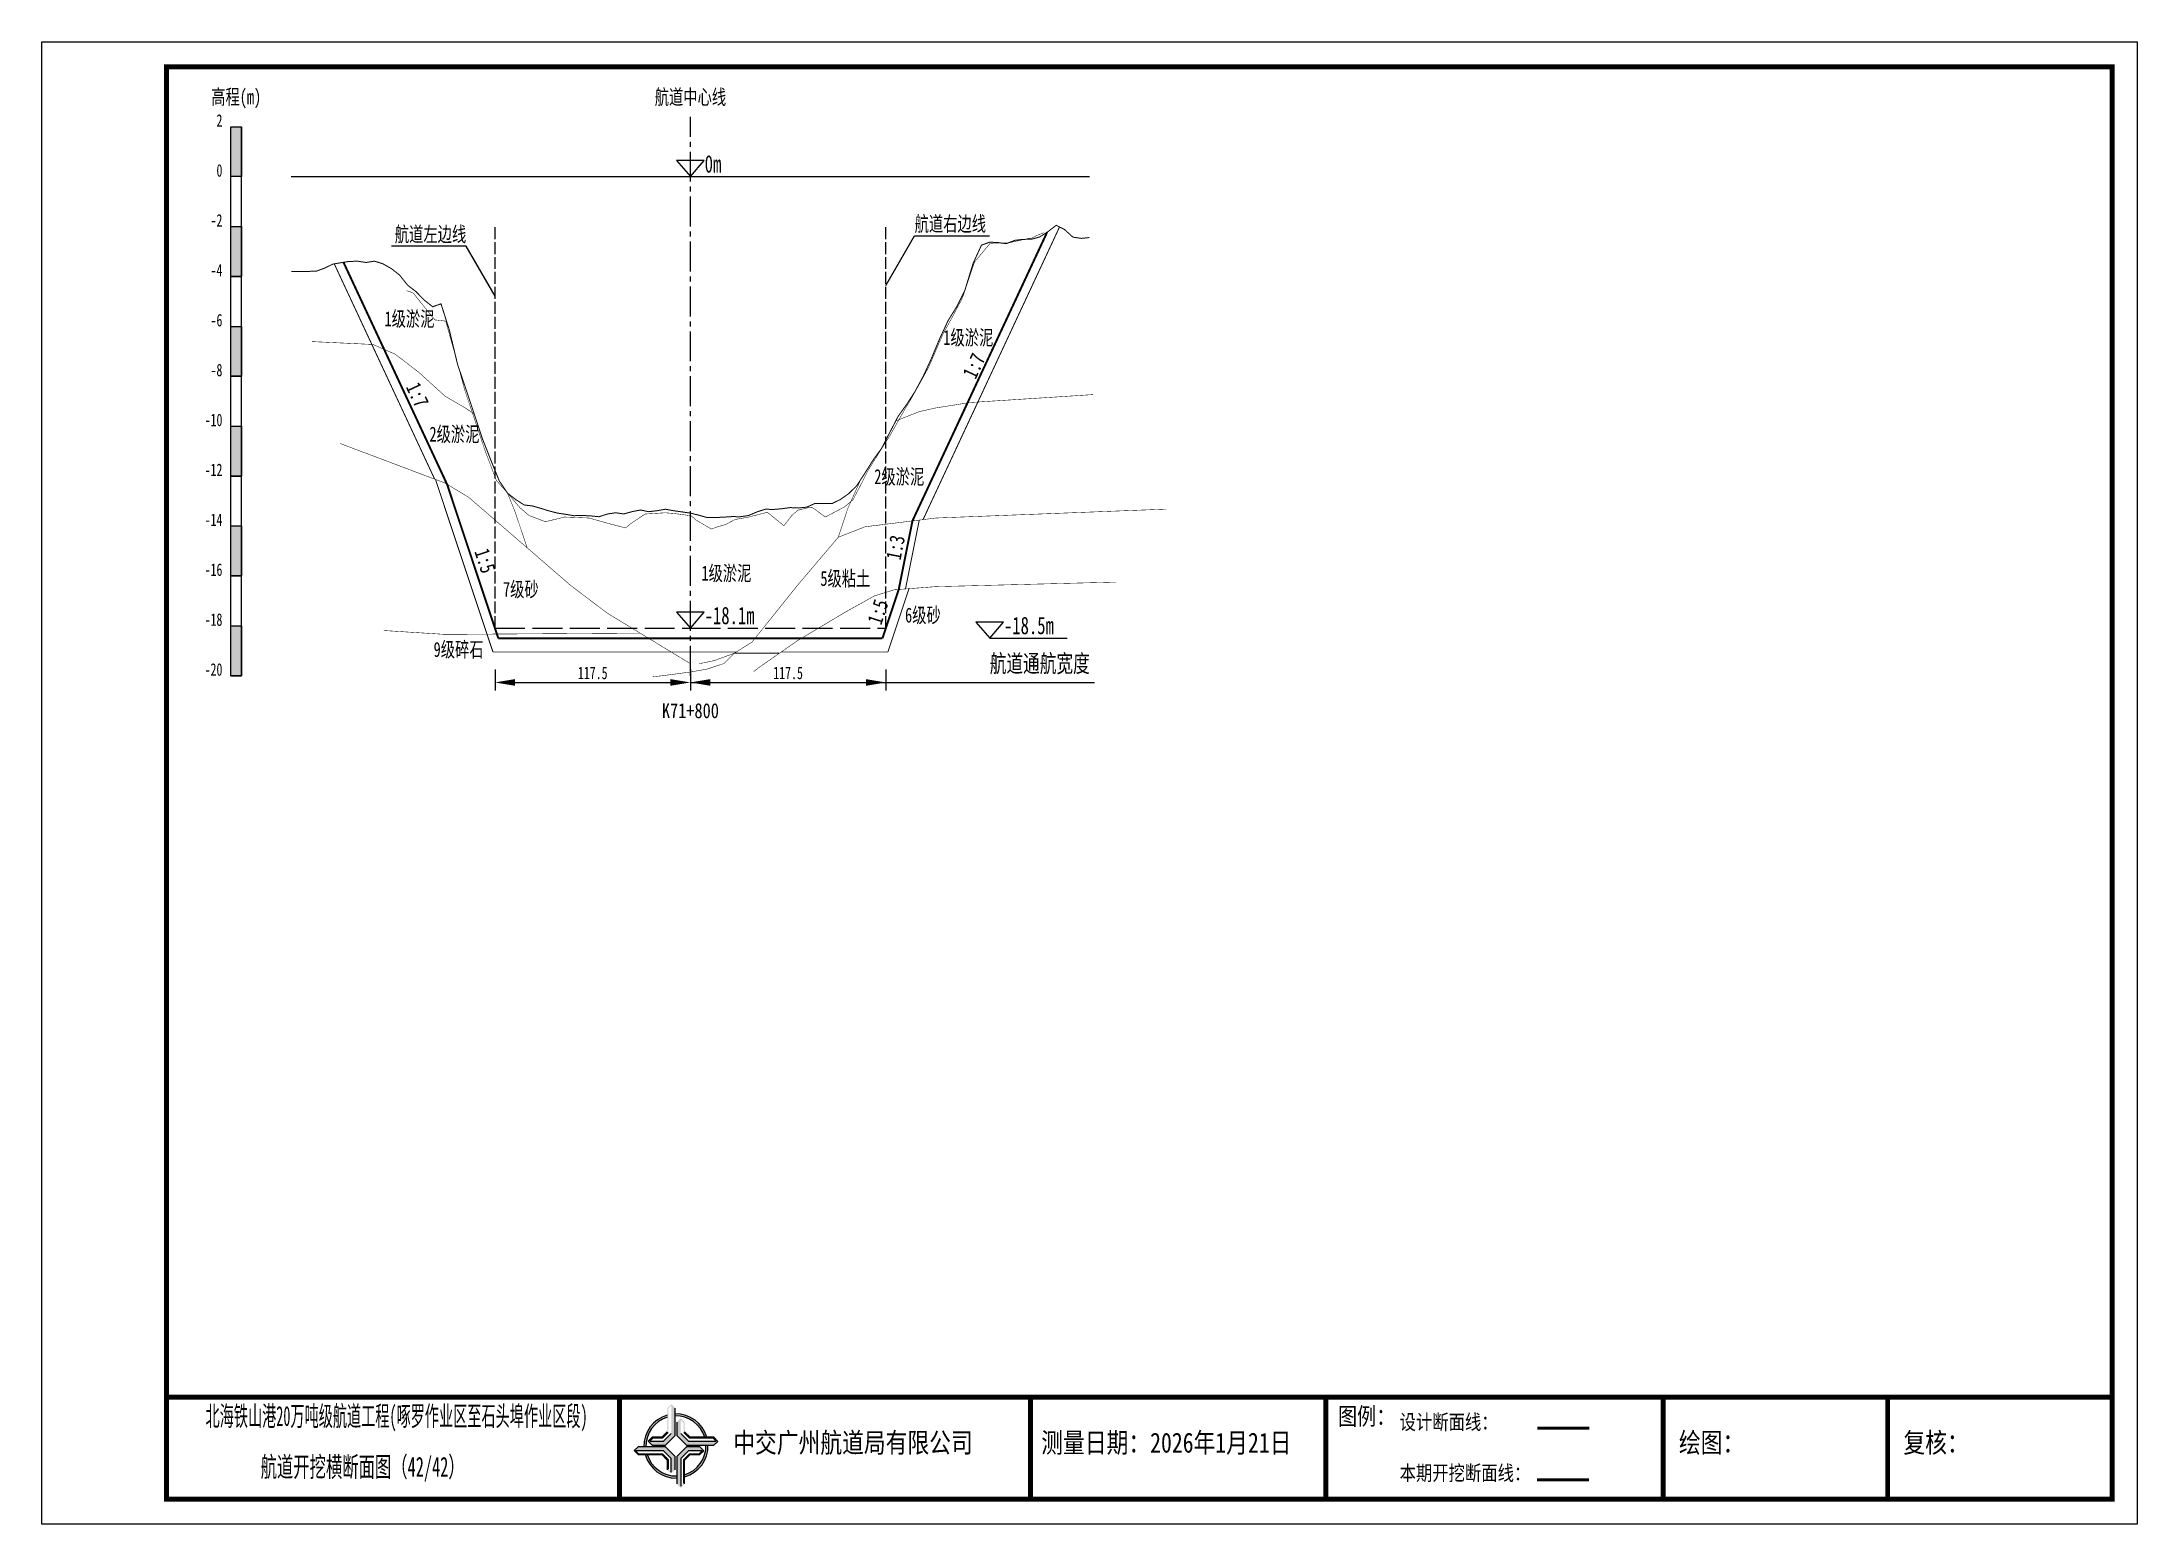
# Model space of a CAD drawing. Header units: millimetres. Extents: x 0 to 1680, y -8762 to 0.
# Drawn here: x 1260 to 1680, y -2079 to -1782 of the extents above; entities that cross this region are included whole.
import ezdxf
from ezdxf.enums import TextEntityAlignment as Align

# ---------------------------------------------------------------- set-up
doc = ezdxf.new("R2010")
doc.units = ezdxf.units.MM
for name, pattern in [('ACAD_ISO02W100', [15, 12, -3]), ('ACAD_ISO05W100', [33, 24, -3, 0, -3, 0, -3]), ('CENTER2', [1.125, 0.75, -0.125, 0.125, -0.125])]:
    doc.linetypes.add(name, pattern=pattern)
for name, color, linetype in [('0-桩号', 1, 'Continuous'), ('0-航道左右边线标注', 8, 'Continuous'), ('1-疏浚底高', 7, 'Continuous'), ('1-通航宽度', 7, 'Continuous'), ('1-通航底高', 7, 'Continuous'), ('202601', 5, 'Continuous'), ('DMX', 20, 'Continuous'), ('L1', 7, 'Continuous'), ('图幅外框线', 145, 'Continuous'), ('地质分层', 6, 'Continuous'), ('坡比', 1, 'Continuous'), ('尺寸标注', 1, 'Continuous'), ('开挖线', 4, 'Continuous'), ('标尺', 7, 'Continuous'), ('超挖线', 3, 'Continuous'), ('辅助框', 7, 'Continuous'), ('通航底面线', 7, 'ACAD_ISO02W100')]:
    doc.layers.add(name, color=color, linetype=linetype)
doc.styles.get("Standard").update_dxf_attribs({"font": 'arial.ttf'})
doc.styles.add('仿宋', font='仿宋_GB2312.ttf', dxfattribs={"width": 0.8})
doc.styles.add('仿宋GB2312', font='仿宋_GB2312.ttf', dxfattribs={"width": 0.7, "height": 2.5})
doc.styles.add('仿宋体', font='仿宋_GB2312.ttf', dxfattribs={"width": 0.8})
doc.dimstyles.new('2000', dxfattribs={"dimtxt": 3, "dimasz": 2.5, "dimexe": 1.25, "dimexo": 0.625, "dimtad": 1, "dimlfac": 2, "dimdsep": 46, "dimtxsty": 'Standard', "dimcen": 2.5, "dimadec": 0, "dimazin": 0, "dimtfac": 1, "dimtmove": 0, "dimatfit": 3, "dimfxl": 0, "dimarcsym": 0})

msp = doc.modelspace()

# ---------------------------------------------------------------- texts
at = {"layer": '0-桩号', "style": '仿宋', "width": 0.8}
msp.add_text('K71+800', height=3, dxfattribs=at).set_placement((1390, -1916.0289), align=Align.MIDDLE)
at = {"layer": '0-航道左右边线标注', "style": '仿宋', "width": 0.7}
msp.add_text('航道左边线', height=3, dxfattribs=at).set_placement((1345.059830641159, -1822.927770082099), align=Align.BOTTOM_RIGHT)
msp.add_text('航道右边线', height=3, dxfattribs=at).set_placement((1434.940169358729, -1820.833606179751), align=Align.BOTTOM_LEFT)
at = {"layer": '1-通航宽度', "style": '仿宋', "width": 0.7}
msp.add_text('航道通航宽度', height=3.5, dxfattribs=at).set_placement((1450, -1909.35), align=Align.BOTTOM_LEFT)
at = {"layer": 'L1', "style": '仿宋', "width": 0.7}
msp.add_text('航道中心线', height=3, dxfattribs=at).set_placement((1390, -1793.02892156085), align=Align.MIDDLE_CENTER)
msp.add_text('0m ', height=3.5, dxfattribs=at).set_placement((1392.856123795325, -1808.179669429315))
at = {"layer": '地质分层', "linetype": 'Continuous', "width": 0.7}
for s, style, p in [('1级淤泥', '仿宋体', (1333.693030700902, -1837.481203335123)), ('1级淤泥', '仿宋体', (1445.715078015499, -1841.226626403761)), ('2级淤泥', '仿宋体', (1342.70254638762, -1860.587448858038)), ('2级淤泥', '仿宋体', (1431.866334015736, -1869.107484158831)), ('7级砂', '仿宋GB2312', (1356.006348577343, -1891.681912487224)), ('1级淤泥', '仿宋体', (1397.220252405305, -1888.456362836574)), ('5级粘土', '仿宋GB2312', (1421.057708384986, -1889.510446254975)), ('6级砂', '仿宋GB2312', (1436.606610156916, -1896.853381048513)), ('9级碎石', '仿宋GB2312', (1343.531806506391, -1903.739949894385))]:
    msp.add_text(s, height=3, dxfattribs=dict(at, style=style)).set_placement(p, align=Align.MIDDLE_CENTER)
at = {"layer": '坡比', "style": '仿宋体', "width": 0.8}
for s, rotation, p in [('1:7', 65, (1446.84838670084, -1846.922162771581)), ('1:7', 295, (1335.27979099964, -1852.713064425339)), ('1:3', 79, (1431.127346456284, -1883.323783646596)), ('1:5', 288, (1348.830259080663, -1885.972933270485)), ('1:5', 72, (1427.590480858751, -1896.215208448237))]:
    msp.add_text(s, height=3, rotation=rotation, dxfattribs=at).set_placement(p, align=Align.MIDDLE)
at = {"layer": '辅助框', "color": 7, "style": '仿宋GB2312'}
for s, width, p in [('北海铁山港20万吨级航道工程(啄罗作业区至石头埠作业区段)', 0.52, (1331.09226410042, -2057.34125590487)), ('         航道开挖横断面图（42/42）', 0.6, (1316.946630410448, -2067.528455383558))]:
    msp.add_text(s, height=4, dxfattribs=dict(at, width=width)).set_placement(p, align=Align.MIDDLE_CENTER)
at = {"layer": '辅助框', "insert": (1519.826933959771, -2055.631954133957), "char_height": 3.5, "width": 20.65205776894732, "attachment_point": 1, "style": '仿宋'}
msp.add_mtext('{\\C3;图例：}', dxfattribs=at)
at = {"layer": '辅助框', "color": 7, "lineweight": 50, "insert": (1532.165376210782, -2057.051345709999), "char_height": 3, "width": 26.24716962347821, "attachment_point": 1, "style": '仿宋'}
msp.add_mtext('设计断面线：', dxfattribs=at)
at = {"layer": '辅助框', "lineweight": 0, "char_height": 4, "width": 115.8863471220259, "attachment_point": 1}
for s, insert in [('{\\fKaiTi|b0|i0|c134|p49;\\W0.8;中交广州航道局有限公司}', (1398.58288733577, -2060.682042507085)), ('{\\fKaiTi|b0|i0|c134|p49;\\W0.8;测量日期：2026年1月21日}', (1460.328427526764, -2060.682042507085)), ('{\\fKaiTi|b0|i0|c134|p49;\\W0.8;绘图：}', (1588.155093369867, -2060.682042507085)), ('{\\fKaiTi|b0|i0|c134|p49;\\W0.8;复核：}', (1633.155093369867, -2060.682042507085))]:
    msp.add_mtext(s, dxfattribs=dict(at, insert=insert))
at = {"layer": '辅助框', "color": 1, "insert": (1532.165376210782, -2067.260362698303), "char_height": 3, "width": 26.24716962347821, "attachment_point": 1, "style": '仿宋'}
msp.add_mtext('本期开挖断面线：', dxfattribs=at)

# ---------------------------------------------------------------- blocks, each defined once
blk = doc.blocks.new('标尺')
at = {"layer": '标尺', "linetype": 'Continuous'}
for points in [[(-2.116669999959413, 100), (0, 100), (0, 90), (-2.116669999959413, 90)], [(-2.116669999959413, 80), (0, 80), (0, 70), (-2.116669999959413, 70)], [(-2.116669999959413, 60), (0, 60), (0, 50), (-2.116669999959413, 50)], [(-2.116669999959413, 40), (0, 40), (0, 30), (-2.116669999959413, 30)], [(-2.116669999959413, 20), (0, 20), (0, 10), (-2.116669999959413, 10)], [(-2.116669999959413, 0), (0, 0), (0, -10), (-2.116669999959413, -10)]]:
    blk.add_hatch(color=256, dxfattribs=at).paths.add_polyline_path(points)
for p, q in [((-2.116669999959413, -10), (-2.116669999959413, 100)), ((0, -10), (0, 100)), ((-2.116669999959413, 80), (0, 80)), ((-2.116669999959413, 70), (0, 70)), ((-2.116669999959413, 60), (0, 60)), ((-2.116669999959413, 50), (0, 50)), ((-2.116669999959413, 40), (0, 40)), ((-2.116669999959413, 30), (0, 30)), ((-2.116669999959413, 20), (0, 20)), ((-2.116669999959413, 10), (0, 10)), ((-2.116669999959413, 0), (0, 0)), ((-2.116669999959413, -10), (0, -10))]:
    blk.add_line(p, q, dxfattribs=at)
at = {"layer": '标尺'}
for points in [[(-2.116669999959413, 100), (0, 100), (0, 90), (-2.116669999959413, 90)], [(-2.116669999959413, 100), (0, 100), (0, 90), (-2.116669999959413, 90)], [(-2.116669999959413, 80), (0, 80), (0, 70), (-2.116669999959413, 70)], [(-2.116669999959413, 80), (0, 80), (0, 70), (-2.116669999959413, 70)], [(-2.116669999959413, 60), (0, 60), (0, 50), (-2.116669999959413, 50)], [(-2.116669999959413, 60), (0, 60), (0, 50), (-2.116669999959413, 50)], [(-2.116669999959413, 40), (0, 40), (0, 30), (-2.116669999959413, 30)], [(-2.116669999959413, 40), (0, 40), (0, 30), (-2.116669999959413, 30)], [(-2.116669999959413, 20), (0, 20), (0, 10), (-2.116669999959413, 10)], [(-2.116669999959413, 20), (0, 20), (0, 10), (-2.116669999959413, 10)], [(-2.116669999959413, 0), (0, 0), (0, -10), (-2.116669999959413, -10)], [(-2.116669999959413, 0), (0, 0), (0, -10), (-2.116669999959413, -10)]]:
    blk.add_lwpolyline(points, close=True, dxfattribs=at)
at = {"layer": '标尺', "style": '仿宋GB2312', "width": 0.7}
blk.add_text('高程(m)', height=3, dxfattribs=at).set_placement((-1.058334999950603, 106.0000000009313), align=Align.MIDDLE_CENTER)
for s, p in [('2', (-3.816669999971054, 100)), ('0', (-3.816669999971054, 90)), ('-2', (-3.816669999971054, 80)), ('-4', (-3.816669999971054, 70)), ('-6', (-3.816669999971054, 60)), ('-8', (-3.816669999971054, 50)), ('-10', (-3.816669999971054, 40)), ('-12', (-3.816669999971054, 30)), ('-14', (-3.816669999971054, 20)), ('-16', (-3.816669999971054, 10)), ('-18', (-3.816669999971054, 0)), ('-20', (-3.816669999971054, -10))]:
    blk.add_text(s, height=2.5, dxfattribs=at).set_placement(p, align=Align.RIGHT)
blk = doc.blocks.new('通航底高')
at = {"layer": '1-通航底高'}
for p, q in [((-2.762494692986365, 3.232132659759372), (5.923793651163578e-06, 6.932765245437622e-06)), ((2.762506540631875, 3.232132659759372), (-2.762494692986365, 3.232132659759372)), ((5.923793651163578e-06, 6.932765245437622e-06), (2.762506540631875, 3.232132659759372))]:
    blk.add_line(p, q, dxfattribs=at)
at = {"layer": '1-通航底高', "style": '仿宋', "width": 0.7}
blk.add_attdef('通航底高', (2.856129719933961, 0.8203305718488991), '', height=3.5, dxfattribs=at)
blk = doc.blocks.new('疏浚底高')
at = {"layer": '1-疏浚底高'}
for p, q in [((-2.762500616780017, 3.232125726994127), (0, 0)), ((2.762500616838224, 3.232125726994127), (-2.762500616780017, 3.232125726994127)), ((0, 0), (2.762500616838224, 3.232125726994127)), ((-5.923793651163578e-06, -6.932765245437622e-06), (15.51466270413067, -6.932765245437622e-06))]:
    blk.add_line(p, q, dxfattribs=at)
at = {"layer": '1-疏浚底高', "style": '仿宋', "width": 0.7}
blk.add_attdef('疏浚底高', (2.856123796140309, 0.8203236390836537), '', height=3.5, dxfattribs=at)
blk = doc.blocks.new('*D300')
at = {"layer": 'Defpoints', "color": 0}
for p in [(1350.83333333288, -1899.5), (1390, -1899.5), (1390, -1910.352684004675)]:
    blk.add_point(p, dxfattribs=at)
at = {"layer": '尺寸标注', "color": 0, "lineweight": -2, "ltscale": 0.5}
for p, q in [((1350.83333333288, -1907.75), (1350.83333333288, -1911.952684004675)), ((1354.83333333288, -1910.352684004675), (1386, -1910.352684004675)), ((1390, -1907.75), (1390, -1911.952684004675))]:
    blk.add_line(p, q, dxfattribs=at)
at = {"layer": '尺寸标注', "color": 0}
for points in [[(1354.83333333288, -1909.686017338008), (1354.83333333288, -1911.019350671342), (1350.83333333288, -1910.352684004675)], [(1386, -1911.019350671342), (1386, -1909.686017338008), (1390, -1910.352684004675)]]:
    blk.add_solid(points, dxfattribs=at)
at = {"layer": '尺寸标注', "color": 0, "insert": (1370.41666666644, -1908.456255433247), "char_height": 2.5, "attachment_point": 5, "style": '仿宋GB2312'}
blk.add_mtext('117.5', dxfattribs=at)
blk = doc.blocks.new('*D357')
at = {"layer": 'Defpoints', "color": 0}
for p in [(1390, -1899.5), (1429.16666666732, -1899.5), (1429.16666666732, -1910.352630239588)]:
    blk.add_point(p, dxfattribs=at)
at = {"layer": '尺寸标注', "color": 0, "lineweight": -2, "ltscale": 0.5}
for p, q in [((1390, -1907.75), (1390, -1911.952630239588)), ((1394, -1910.352630239588), (1425.16666666732, -1910.352630239588)), ((1429.16666666732, -1907.75), (1429.16666666732, -1911.952630239588))]:
    blk.add_line(p, q, dxfattribs=at)
at = {"layer": '尺寸标注', "color": 0}
for points in [[(1394, -1909.685963572921), (1394, -1911.019296906254), (1390, -1910.352630239588)], [(1425.16666666732, -1911.019296906254), (1425.16666666732, -1909.685963572921), (1429.16666666732, -1910.352630239588)]]:
    blk.add_solid(points, dxfattribs=at)
at = {"layer": '尺寸标注', "color": 0, "insert": (1409.58333333366, -1908.456201668159), "char_height": 2.5, "attachment_point": 5, "style": '仿宋GB2312'}
blk.add_mtext('117.5', dxfattribs=at)

# ---------------------------------------------------------------- dimensions: what is measured, and where the dimension line sits
at = {"layer": '尺寸标注', "ltscale": 0.5}
for p1, p2, distance, picture, middle in [((1350.83333333288, -1899.5), (1390, -1899.5), -10.852684004674984, '*D300', (1370.41666666644, -1908.456255433247)), ((1390, -1899.5), (1429.16666666732, -1899.5), -10.852630239588052, '*D357', (1409.58333333366, -1908.456201668159))]:
    dim = msp.add_aligned_dim(p1=p1, p2=p2, distance=distance, dimstyle='2000', override={"dimtxt": 3.5, "dimasz": 4, "dimexe": 1.6, "dimexo": 8.25, "dimlfac": 3, "dimtxsty": '仿宋GB2312'}, dxfattribs=at)
    dim.commit()
    dim.dimension.update_dxf_attribs({"geometry": picture, "text_midpoint": middle})

# ---------------------------------------------------------------- hatches: boundary and pattern name
at = {"layer": '辅助框'}
h = msp.add_hatch(color=5, dxfattribs=at)
edge = h.paths.add_edge_path()
edge.add_ellipse((1387.10489816452, -2063.349361724388), major_axis=(-6.017077195920141, 1.733884546287947e-06), ratio=0.9999999825377229, start_angle=-73.21171767175571, end_angle=1.446762146054482, ccw=False)
edge.add_line((1385.366951268176, -2057.588740435135), (1385.366951268176, -2057.167564622652))
edge.add_ellipse((1387.10489816452, -2063.349361724388), major_axis=(-6.421454345493813, 3.783831980513644e-06), ratio=0.9999999825377264, start_angle=-74.29719975771904, end_angle=1.35689506309039)
edge.add_line((1380.685244392553, -2063.501418438208), (1381.089739078889, -2063.501279625189))
edge = h.paths.add_edge_path()
edge.add_ellipse((1387.10489816452, -2063.349361724388), major_axis=(-6.017077195920906, 2.624791690933952e-07), ratio=0.9999999825377339, start_angle=196.7802887631043, end_angle=271.43091869106274, ccw=False)
edge.add_line((1392.865761531213, -2061.612217217457), (1393.286920864651, -2061.612217217457))
edge.add_ellipse((1387.10489816452, -2063.349361724388), major_axis=(-6.42145434549481, 2.055023733972632e-07), ratio=0.9999999825377471, start_angle=195.6953323995753, end_angle=271.3407921785149)
edge.add_line((1386.954642100671, -2056.929665483964), (1386.954642100671, -2057.334160818589))
edge = h.paths.add_edge_path()
edge.add_ellipse((1387.10489816452, -2063.349361724388), major_axis=(-6.421454345494847, 2.398647111377442e-07), ratio=0.9999999825377328, start_angle=105.7065267224622, end_angle=181.3336320078198)
edge.add_line((1393.524613075415, -2063.199907793533), (1393.120118992219, -2063.199907793533))
edge.add_ellipse((1387.10489816452, -2063.349361724388), major_axis=(-6.017077195920033, 3.038804149501319e-06), ratio=0.9999999825377467, start_angle=106.79232762585761, end_angle=181.4233031416354, ccw=False)
edge.add_line((1388.843250538805, -2069.109860479367), (1388.843250538805, -2069.531044626963))
edge = h.paths.add_edge_path()
edge.add_ellipse((1387.10489816452, -2063.349361724388), major_axis=(6.017077195919978, 2.129043967020969e-06), ratio=0.9999999825377341, start_angle=196.8039056354283, end_angle=271.4347580706571, ccw=False)
edge.add_line((1381.344752037207, -2065.088882915747), (1380.92358451263, -2065.089027449381))
edge.add_ellipse((1387.10489816452, -2063.349361724388), major_axis=(6.421454345494965, 1.010893226884053e-06), ratio=0.9999999825377122, start_angle=195.7186902341801, end_angle=271.3444001294426)
edge.add_line((1387.255559684912, -2069.769048223508), (1387.255559684912, -2069.364552247775))
h = msp.add_hatch(color=5, dxfattribs=at)
h.paths.add_polyline_path([(1386.954642100671, -2055.745531914723), (1386.175705928186, -2054.967633330833), (1385.366951268176, -2055.776153838646), (1385.366951268176, -2060.536597661984), (1384.290441353003, -2061.612023077023), (1382.343800248871, -2061.612023077023), (1381.547657017687, -2062.407358599198), (1382.343071537951, -2063.199178399098), (1384.978640901337, -2063.199178399098), (1386.954642100671, -2061.223855132592)])
h.paths.add_polyline_path([(1386.145487837384, -2060.835033672583), (1384.590177751312, -2062.390380010616), (1381.864565205554, -2062.390380010616), (1382.465260374615, -2061.792388775122), (1384.40989160631, -2061.792388775122), (1385.54655567796, -2060.624466802609), (1385.54655567796, -2055.865021880639), (1386.145487837384, -2055.267331255448)], flags=16)
h = msp.add_hatch(color=5, dxfattribs=at)
h.paths.add_polyline_path([(1389.230393092493, -2063.199907793533), (1394.708716438452, -2063.199907793533), (1395.486614979724, -2062.420971685421), (1394.678094535986, -2061.612217217457), (1389.917650520483, -2061.612217217457), (1388.842225148181, -2060.53570710994), (1388.842225148181, -2058.589066240799), (1388.046889540264, -2057.792922881615), (1387.255069890002, -2058.588337358963), (1387.255069890002, -2061.223906744015)])
h.paths.add_polyline_path([(1388.06386830003, -2060.835443487179), (1388.06386830003, -2058.109831133377), (1388.661859428564, -2058.7105261531), (1388.661859428564, -2060.655157427323), (1389.829781550745, -2061.791821563255), (1394.589226387182, -2061.791821563255), (1395.186916990826, -2062.39075359441), (1389.619214659283, -2062.39075359441)], flags=16)
h = msp.add_hatch(color=5, dxfattribs=at)
h.paths.add_polyline_path([(1384.9782503557, -2063.49994512273), (1379.499927330176, -2063.50182517649), (1378.722296138147, -2064.281028228294), (1379.531094078222, -2065.089505327714), (1384.291537837366, -2065.087871709836), (1385.367332563946, -2066.164012334835), (1385.36800060592, -2068.110653374684), (1386.163609395007, -2068.90652363826), (1386.955156013647, -2068.110837432396), (1386.954251555035, -2065.475268389237)])
h.paths.add_polyline_path([(1386.145586488495, -2065.86400901438), (1386.146521858374, -2068.589621367943), (1385.548324626306, -2067.989131426346), (1385.547657289276, -2066.044500322831), (1384.379345134119, -2064.908237114918), (1379.619900575409, -2064.909870391381), (1379.022004466394, -2064.311143438351), (1384.589706498871, -2064.30923279382)], flags=16)
h = msp.add_hatch(color=5, dxfattribs=at)
h.paths.add_polyline_path([(1389.231560905615, -2063.499116607201), (1387.255559684912, -2065.474439873707), (1387.255559684912, -2070.952763262284), (1388.034495878765, -2071.730661675465), (1388.843250538805, -2070.922141167653), (1388.843250538805, -2066.161697344315), (1389.919760453949, -2065.086271929276), (1391.866401558081, -2065.086271929276), (1392.662544767926, -2064.290936407101), (1391.867130247662, -2063.499116607201)])
h.paths.add_polyline_path([(1389.620024077008, -2064.307915166866), (1392.345636580059, -2064.307915166866), (1391.744941432336, -2064.905906231177), (1389.800310179302, -2064.905906231177), (1388.663646107653, -2066.07382820369), (1388.663646107653, -2070.833273125661), (1388.064713969568, -2071.430963750851), (1388.064713969568, -2065.863261333716)], flags=16)

# ---------------------------------------------------------------- linework, layer by layer
at = {"layer": '0-航道左右边线标注', "linetype": 'ACAD_ISO02W100', "ltscale": 0.2}
for points in [[(1350.833333333372, -1899.5), (1350.833333333606, -1818.999999999898)], [(1429.166666666628, -1899.5), (1429.166666666862, -1819.000000000102)]]:
    msp.add_lwpolyline(points, dxfattribs=at)
at = {"layer": '0-航道左右边线标注'}
for points in [[(1429.166666666804, -1830.833606179734), (1434.940169358729, -1820.833606179751), (1449.940169358729, -1820.833606179795)], [(1350.833333333026, -1832.927770082115), (1345.059830641159, -1822.927770082099), (1330.059830641159, -1822.927770082055)]]:
    msp.add_lwpolyline(points, dxfattribs=at)
at = {"layer": '1-通航宽度'}
msp.add_lwpolyline([(1390, -1910.35), (1471, -1910.35)], dxfattribs=at)
at = {"layer": '202601', "color": 1, "linetype": 'Continuous', "const_width": 0.1}
msp.add_lwpolyline([(1333.086000000199, -1831.849999999999), (1334.376370370569, -1832.250000476844), (1338.756370370569, -1837.699998855594), (1340.956370370569, -1837.949999809261), (1342.319703703903, -1842.849999904633), (1344.546370370569, -1850.950001716614), (1344.873037037236, -1852.099999427799), (1348.073037037236, -1861.64999866486), (1348.906370370569, -1864.100002288822), (1351.113037037236, -1869.900001525883), (1352.613037037236, -1871.550001144413), (1355.886370370569, -1875.39999866486), (1357.656370370569, -1876.899999618534), (1358.996370370569, -1877.400001525883), (1360.923037037236, -1878.149999618534), (1364.793037037236, -1877.200001716614), (1367.206370370569, -1877.299999237064), (1369.663037037236, -1877.400001525883), (1373.949703703903, -1878.600000381473), (1374.613037037236, -1878.749999046337), (1374.763037037236, -1878.800000190746), (1377.006370370569, -1879.399999618534), (1377.949703703903, -1878.600000381473), (1380.843037037236, -1876.64999866486), (1380.903037037236, -1876.600002288822), (1380.953037037236, -1876.600002288822), (1384.949703703903, -1876.350001335144), (1386.773037037236, -1876.5), (1389.039703703903, -1876.800002098094), (1390.219703703903, -1877.000001907352), (1391.103037037236, -1877.800001144413), (1394.186370370569, -1879.599999427799), (1395.633037037236, -1879.100002288822), (1397.066370370569, -1878.69999790192), (1398.956370370569, -1877.699998855594), (1401.983037037236, -1877.150000572205), (1402.279703703903, -1877.04999828339), (1403.109703703903, -1876.849998474125), (1405.423037037236, -1876.249999046337), (1406.466370370569, -1877.099999427799), (1408.736370370569, -1878.949998855594), (1410.323037037236, -1876.899999618534), (1411.513037037236, -1875.849999427799), (1413.539703703903, -1875.350002288822), (1414.279703703903, -1875.25), (1414.726370370569, -1875.500000953685), (1417.056370370569, -1877.200001716614), (1420.849703703903, -1875.199998855594), (1422.583037037236, -1873.749999046337), (1424.543037037236, -1869.999999046337), (1425.609703703903, -1867.850002288822), (1427.676370370569, -1864.549998283383), (1429.376370370569, -1861.849998474125), (1429.776370370569, -1861.249999046337), (1433.283037037236, -1855.100001335144), (1433.863037037236, -1854.199999809269), (1435.609703703903, -1851.100000381473), (1437.786370370569, -1847.150000572205), (1439.649703703903, -1842.800001144413), (1440.496370370569, -1840.849999427799), (1440.653037037236, -1840.500000953685), (1442.189703703903, -1837.699998855594), (1444.256370370569, -1833.849998950958), (1444.459703703903, -1833.400000572205), (1444.719703703903, -1832.75), (1446.953037037236, -1826.100000381473), (1449.879703703903, -1822.600000143044), (1450.089703703903, -1822.300000429161), (1450.369703703903, -1822.350000381473), (1453.879703703903, -1822.250000476844), (1458.169703703903, -1821.300000190735), (1458.426370370569, -1821.350000143055), (1459.116370370569, -1820.950000524517), (1460.833037037236, -1820.200000047691)], dxfattribs=at)
at = {"layer": 'DMX', "color": 7, "linetype": 'Continuous', "const_width": 0.2}
msp.add_lwpolyline([(1310, -1827.979999999981), (1310, -1827.979999999981), (1311.666666666628, -1827.995000000112), (1313.333333333372, -1827.979999999981), (1315, -1827.944999999832), (1316.666666666628, -1827.325000000186), (1318.333333333372, -1826.520000000019), (1320, -1826.23499999987), (1321.666666666628, -1825.979999999981), (1323.333333333372, -1825.950000000186), (1325, -1826.189999999944), (1326.666666666628, -1825.935000000056), (1328.333333333372, -1826.450000000186), (1330, -1827.384999999776), (1331.666666666628, -1828.689999999944), (1333.333333333372, -1830.759999999776), (1335, -1832.049999999814), (1336.666666666628, -1833.75), (1338.333333333372, -1835.069999999832), (1340, -1834.479999999981), (1341.666666666628, -1839.705000000075), (1343.333333333372, -1846.645000000019), (1345, -1851.580000000075), (1346.666666666628, -1856.560000000056), (1348.333333333372, -1861.604999999981), (1350, -1865.810000000056), (1351.666666666628, -1869.939999999944), (1353.333333333372, -1872.419999999925), (1355, -1873.709999999963), (1356.666666666628, -1874.785000000149), (1358.333333333372, -1874.990000000224), (1360, -1875.464999999851), (1361.666666666628, -1875.979999999981), (1363.333333333372, -1876.410000000149), (1365, -1876.665000000037), (1366.666666666628, -1876.939999999944), (1368.333333333372, -1876.884999999776), (1370, -1876.979999999981), (1371.666666666628, -1877.145000000019), (1373.333333333372, -1876.60999999987), (1375, -1876.345000000205), (1376.666666666628, -1876.580000000075), (1378.333333333372, -1876.120000000112), (1380, -1875.794999999925), (1381.666666666628, -1876.134999999776), (1383.333333333372, -1875.935000000056), (1385, -1875.64000000013), (1386.666666666628, -1875.950000000186), (1388.333333333372, -1876.174999999814), (1390, -1876.419999999925), (1391.666666666628, -1876.825000000186), (1393.333333333372, -1877.305000000168), (1395, -1877.299999999814), (1396.666666666628, -1877.229999999981), (1398.333333333372, -1877.120000000112), (1400, -1877.145000000019), (1401.666666666628, -1876.899999999907), (1403.333333333372, -1876.180000000168), (1405, -1875.645000000019), (1406.666666666628, -1875.680000000168), (1408.333333333372, -1875.540000000037), (1410, -1875.314999999944), (1411.666666666628, -1875.395000000019), (1413.333333333372, -1875.220000000205), (1415, -1874.464999999851), (1416.666666666628, -1874.5), (1418.333333333372, -1874.524999999907), (1420, -1873.725000000093), (1421.666666666628, -1872.569999999832), (1423.333333333372, -1870.935000000056), (1425, -1868.379999999888), (1426.666666666628, -1865.714999999851), (1428.333333333372, -1863.430000000168), (1430, -1860.185000000056), (1431.666666666628, -1856.990000000224), (1433.333333333372, -1854.654999999795), (1435, -1852.095000000205), (1436.666666666628, -1849.004999999888), (1438.333333333372, -1845.384999999776), (1440, -1841.384999999776), (1441.666666666628, -1837.825000000186), (1443.333333333372, -1835.145000000019), (1445, -1831.834999999963), (1446.666666666628, -1826.384999999776), (1448.333333333372, -1822.729999999981), (1450, -1822.125), (1451.666666666628, -1822.214999999851), (1453.333333333372, -1822.424999999814), (1455, -1821.770000000019), (1456.666666666628, -1821.560000000056), (1458.333333333372, -1821.555000000168), (1460, -1821.084999999963), (1461.666666666628, -1820.029999999795), (1463.333333333372, -1818.740000000224), (1465, -1819.604999999981), (1466.666666666628, -1821.115000000224), (1468.333333333372, -1821.365000000224), (1470, -1821.200000000186)], dxfattribs=at)
at = {"layer": 'L1', "linetype": 'CENTER2', "ltscale": 8}
msp.add_line((1390, -1909), (1390, -1797), dxfattribs=at)
at = {"layer": 'L1'}
for p, q in [((1387.23749938322, -1805.767874272773), (1390, -1808.999999999767)), ((1392.762500616838, -1805.767874272773), (1387.23749938322, -1805.767874272773)), ((1390, -1808.999999999767), (1392.762500616838, -1805.767874272773)), ((1310, -1808.999999999767), (1470, -1809.000000000233))]:
    msp.add_line(p, q, dxfattribs=at)
at = {"layer": '图幅外框线'}
msp.add_lwpolyline([(1260.000000000398, -1782), (1680.000000000398, -1782), (1680.000000000398, -2079), (1260.000000000398, -2079)], close=True, dxfattribs=at)
at = {"layer": '地质分层', "linetype": 'ACAD_ISO05W100', "ltscale": 0.2, "const_width": 0.1, "flags": 128}
for points in [[(1314.120078091393, -1842.04879575409), (1326.352061771788, -1842.625633813441), (1330.782022043597, -1844.556425468065), (1335.443074276205, -1848.102256302256), (1340.833739167079, -1853.002991850488), (1344.881707183085, -1855.354092969093), (1346.666666666628, -1856.560000000056)], [(1431.166588343214, -1857.948650146369), (1435.839673816459, -1856.096072693821), (1439.166901093908, -1855.350444656331), (1445.985593356774, -1854.263574056793), (1470.682190443506, -1852.673401769251)], [(1319.789733536309, -1862.469950357452), (1340.833739167079, -1870.402991707437), (1345.568746572593, -1873.263456596527), (1358.891860206146, -1884.766021615826), (1365.987024138216, -1890.911197703797), (1373.397515400196, -1896.504906002432), (1390, -1906.591880426742)], [(1353.333333333372, -1872.419999999925), (1354.800977195846, -1876.021231804974), (1357.279389820294, -1883.373888668139)], [(1419.638205157709, -1881.259823439177), (1421.580078399624, -1875.391780196223), (1424.15797091159, -1869.670830592513)], [(1391.801491209073, -1906.591880426742), (1394.825763080618, -1905.962278241292), (1398.803629518254, -1904.5), (1402.36508490704, -1902.24486249825), (1411.506074785604, -1890.836060091387), (1419.638205157709, -1881.259823439177), (1424.989372310578, -1879.16264845198), (1439.166901093908, -1877.405999841169), (1485.420987952268, -1875.617623023689)], [(1402.668790078144, -1908.220683778004), (1403.653561414569, -1907.413685889915), (1411.480957951397, -1901.966158671305), (1421.261145630619, -1896.138916364871), (1426.86954675545, -1893.020386654418), (1430.846378835035, -1891.785129680298), (1439.166901093908, -1891.156001033261), (1475.368444941705, -1890.240194329526)], [(1328.479389282293, -1899.94334944943), (1340.833739167079, -1900.722842654679), (1379.909938786412, -1900.461581748445)], [(1382.465212592788, -1909.20087253493), (1384.341535161482, -1909.012214258313), (1390, -1908.258547093254), (1393.323537188233, -1907.680241518654), (1396.701580523513, -1906.563345579896), (1398.803629518254, -1904.5)]]:
    msp.add_lwpolyline(points, dxfattribs=at)
at = {"layer": '开挖线', "linetype": 'Continuous', "const_width": 0.4, "flags": 128}
for points in [[(1434.507886568053, -1877.983269090251), (1461.504984591837, -1820.132344753157)], [(1341.21012296281, -1870.630368887725), (1320.459477458129, -1826.164699948805)], [(1351.500000000025, -1901.5), (1341.21012296281, -1870.630368887725)], [(1431.761350965749, -1891.715947102479), (1434.507886568053, -1877.983269090251)], [(1428.499999999975, -1901.5), (1431.761350965749, -1891.715947102479)], [(1351.500000000025, -1901.5), (1428.499999999975, -1901.5)]]:
    msp.add_lwpolyline(points, dxfattribs=at)
at = {"layer": '超挖线', "linetype": 'ACAD_ISO02W100', "ltscale": 0.5, "const_width": 0.2, "flags": 128}
for points in [[(1436.630627115335, -1877.72025363174), (1463.994589285089, -1819.083191839077)], [(1338.734758488002, -1869.61173072737), (1318.603708231782, -1826.473765892365)], [(1350.416654819127, -1904.25), (1338.890082799969, -1869.670283942528)], [(1433.115156974473, -1891.613583558927), (1435.875100446427, -1877.813866199463)], [(1429.583345180829, -1904.25), (1433.813074225938, -1891.560812864673)], [(1350.416654819127, -1904.25), (1399.198445287361, -1904.25)], [(1398.803629518254, -1904.5), (1407.840153592798, -1904.5)], [(1408.199371464628, -1904.25), (1429.583345180829, -1904.25)]]:
    msp.add_lwpolyline(points, dxfattribs=at)
at = {"layer": '辅助框', "color": 5, "linetype": 'Continuous', "lineweight": 0}
for p, q in [((1386.954642100671, -2061.223855132592), (1386.954642100671, -2055.745531914723)), ((1382.343800248871, -2061.612023077023), (1381.547657017687, -2062.407358599198)), ((1382.465260374615, -2061.792388775122), (1381.864565205554, -2062.390380010616)), ((1384.290441353003, -2061.612023077023), (1382.343800248871, -2061.612023077023)), ((1384.40989160631, -2061.792388775122), (1382.465260374615, -2061.792388775122)), ((1385.366951268176, -2060.536597661984), (1384.290441353003, -2061.612023077023)), ((1385.54655567796, -2060.624466802609), (1384.40989160631, -2061.792388775122)), ((1384.590177751312, -2062.390380010616), (1386.145487837384, -2060.835033672583)), ((1384.978640901337, -2063.199178399098), (1386.954642100671, -2061.223855132592)), ((1387.255069890002, -2058.588337358963), (1387.255069890002, -2061.223906744015)), ((1387.255069890002, -2061.223906744015), (1389.230393092493, -2063.199907793533)), ((1388.06386830003, -2060.835443487179), (1389.619214659283, -2062.39075359441)), ((1389.829781550745, -2061.791821563255), (1388.661859428564, -2060.655157427323)), ((1389.917650520483, -2061.612217217457), (1388.842225148181, -2060.53570710994)), ((1394.589226387182, -2061.791821563255), (1389.829781550745, -2061.791821563255)), ((1394.678094535986, -2061.612217217457), (1389.917650520483, -2061.612217217457)), ((1395.186916990826, -2062.39075359441), (1394.589226387182, -2061.791821563255)), ((1395.486614979724, -2062.420971685421), (1394.678094535986, -2061.612217217457)), ((1379.499927330176, -2063.50182517649), (1378.722296138147, -2064.281028228294)), ((1378.722296138147, -2064.281028228294), (1379.531094078222, -2065.089505327714)), ((1384.589706498871, -2064.30923279382), (1379.022004466394, -2064.311143438351)), ((1379.022004466394, -2064.311143438351), (1379.619900575409, -2064.909870391381)), ((1384.9782503557, -2063.49994512273), (1379.499927330176, -2063.50182517649)), ((1379.531094078222, -2065.089505327714), (1384.291537837366, -2065.087871709836)), ((1379.619900575409, -2064.909870391381), (1384.379345134119, -2064.908237114918)), ((1381.547657017687, -2062.407358599198), (1382.343071537951, -2063.199178399098)), ((1381.864565205554, -2062.390380010616), (1384.590177751312, -2062.390380010616)), ((1382.343071537951, -2063.199178399098), (1384.978640901337, -2063.199178399098)), ((1384.291537837366, -2065.087871709836), (1385.367332563946, -2066.164012334835)), ((1384.379345134119, -2064.908237114918), (1385.547657289276, -2066.044500322831)), ((1386.145586488495, -2065.86400901438), (1384.589706498871, -2064.30923279382)), ((1386.954251555035, -2065.475268389237), (1384.9782503557, -2063.49994512273)), ((1385.367332563946, -2066.164012334835), (1385.36800060592, -2068.110653374684)), ((1385.547657289276, -2066.044500322831), (1385.548324626306, -2067.989131426346)), ((1386.146521858374, -2068.589621367943), (1386.145586488495, -2065.86400901438)), ((1386.955156013647, -2068.110837432396), (1386.954251555035, -2065.475268389237)), ((1389.231560905615, -2063.499116607201), (1387.255559684912, -2065.474439873707)), ((1387.255559684912, -2065.474439873707), (1387.255559684912, -2070.952763262284)), ((1389.620024077008, -2064.307915166866), (1388.064713969568, -2065.863261333716)), ((1388.064713969568, -2065.863261333716), (1388.064713969568, -2071.430963750851)), ((1388.663646107653, -2066.07382820369), (1389.800310179302, -2064.905906231177)), ((1388.663646107653, -2070.833273125661), (1388.663646107653, -2066.07382820369)), ((1388.843250538805, -2066.161697344315), (1389.919760453949, -2065.086271929276)), ((1388.843250538805, -2070.922141167653), (1388.843250538805, -2066.161697344315)), ((1389.230393092493, -2063.199907793533), (1394.708716438452, -2063.199907793533)), ((1391.867130247662, -2063.499116607201), (1389.231560905615, -2063.499116607201)), ((1389.619214659283, -2062.39075359441), (1395.186916990826, -2062.39075359441)), ((1392.345636580059, -2064.307915166866), (1389.620024077008, -2064.307915166866)), ((1389.800310179302, -2064.905906231177), (1391.744941432336, -2064.905906231177)), ((1389.919760453949, -2065.086271929276), (1391.866401558081, -2065.086271929276)), ((1391.744941432336, -2064.905906231177), (1392.345636580059, -2064.307915166866)), ((1391.866401558081, -2065.086271929276), (1392.662544767926, -2064.290936407101)), ((1392.662544767926, -2064.290936407101), (1391.867130247662, -2063.499116607201)), ((1394.708716438452, -2063.199907793533), (1395.486614979724, -2062.420971685421))]:
    msp.add_line(p, q, dxfattribs=at)
at = {"layer": '辅助框', "color": 24, "const_width": 1}
msp.add_lwpolyline([(1675.000000000398, -2074), (1675.000000000398, -1787), (1285.000000000398, -1787), (1285.000000000398, -2074)], close=True, dxfattribs=at)
for points in [[(1285.000000000398, -2053.581966023392), (1675.000000000398, -2053.581966023392)], [(1375.801187334333, -2053.581966023392), (1375.801187334333, -2074)], [(1458.159017428616, -2053.581966023392), (1458.159017428616, -2074)], [(1517.378776566283, -2053.581966023392), (1517.378776566283, -2074)], [(1585.000000000398, -2053.581966023392), (1585.000000000398, -2074)], [(1630.000000000398, -2053.581966023392), (1630.000000000398, -2053.581966023392), (1630.000000000398, -2074)]]:
    msp.add_lwpolyline(points, dxfattribs=at)
at = {"layer": '辅助框', "color": 7, "lineweight": 50}
msp.add_lwpolyline([(1559.78863914618, -2059.780435456122), (1570.147138755961, -2059.780435456122)], dxfattribs=at)
at = {"layer": '辅助框', "color": 1, "lineweight": 50}
msp.add_lwpolyline([(1559.716763842765, -2070.106961125781), (1570.075263452546, -2070.106961125781)], dxfattribs=at)
at = {"layer": '辅助框', "color": 5, "linetype": 'Continuous', "lineweight": 0}
for major_axis, ratio, start_param, end_param in [((-6.421454345493874, 3.783831980513667e-06), 0.9999999825377256, -1.296730760784131, 0.02368228645498349), ((-6.017077195920137, 1.733884546287946e-06), 0.9999999825377225, -1.277785524412653, 0.02525076294187012), ((-6.421454345494849, 2.055023733972644e-07), 0.9999999825377464, 3.415527881157325, 4.735790218484762), ((-6.017077195920323, 2.624791690933738e-07), 0.9999999825377344, 3.434463941941369, 4.737363222872061), ((6.421454345494936, 1.01089322688405e-06), 0.9999999825377134, 3.415935552277314, 4.735853189107702), ((6.017077195919973, 2.129043967020968e-06), 0.9999999825377346, 3.434876134122447, 4.737430232687218), ((-6.421454345494839, 2.398647111377438e-07), 0.9999999825377329, 1.844926932154336, 3.164868923136232), ((-6.017077195919474, 3.038804149501042e-06), 0.9999999825377472, 1.863877732939714, 3.166433979665309)]:
    msp.add_ellipse((1387.10489816452, -2063.349361724388), major_axis=major_axis, ratio=ratio, start_param=start_param, end_param=end_param, dxfattribs=at)
at = {"layer": '通航底面线', "ltscale": 0.5}
msp.add_lwpolyline([(1350.833333333372, -1899.5), (1390, -1899.5), (1429.166666666628, -1899.5)], dxfattribs=at)

# ---------------------------------------------------------------- block references
at = {"layer": '1-疏浚底高'}
msp.add_blockref('疏浚底高', (1450, -1901.5), dxfattribs=at).add_auto_attribs({'疏浚底高': '-18.5m'})
at = {"layer": '1-通航底高'}
msp.add_blockref('通航底高', (1390, -1899.5), dxfattribs=at).add_auto_attribs({'通航底高': '-18.1m'})
at = {"layer": '标尺'}
msp.add_blockref('标尺', (1300, -1899), dxfattribs=at)

msp.set_redraw_order([(e.dxf.handle, doc.entitydb.next_handle()) for e in msp.query("TEXT MTEXT ATTDEF DIMENSION ARC_DIMENSION")])  # texts and dimensions are drawn at this point

doc.saveas('drawing.dxf')
